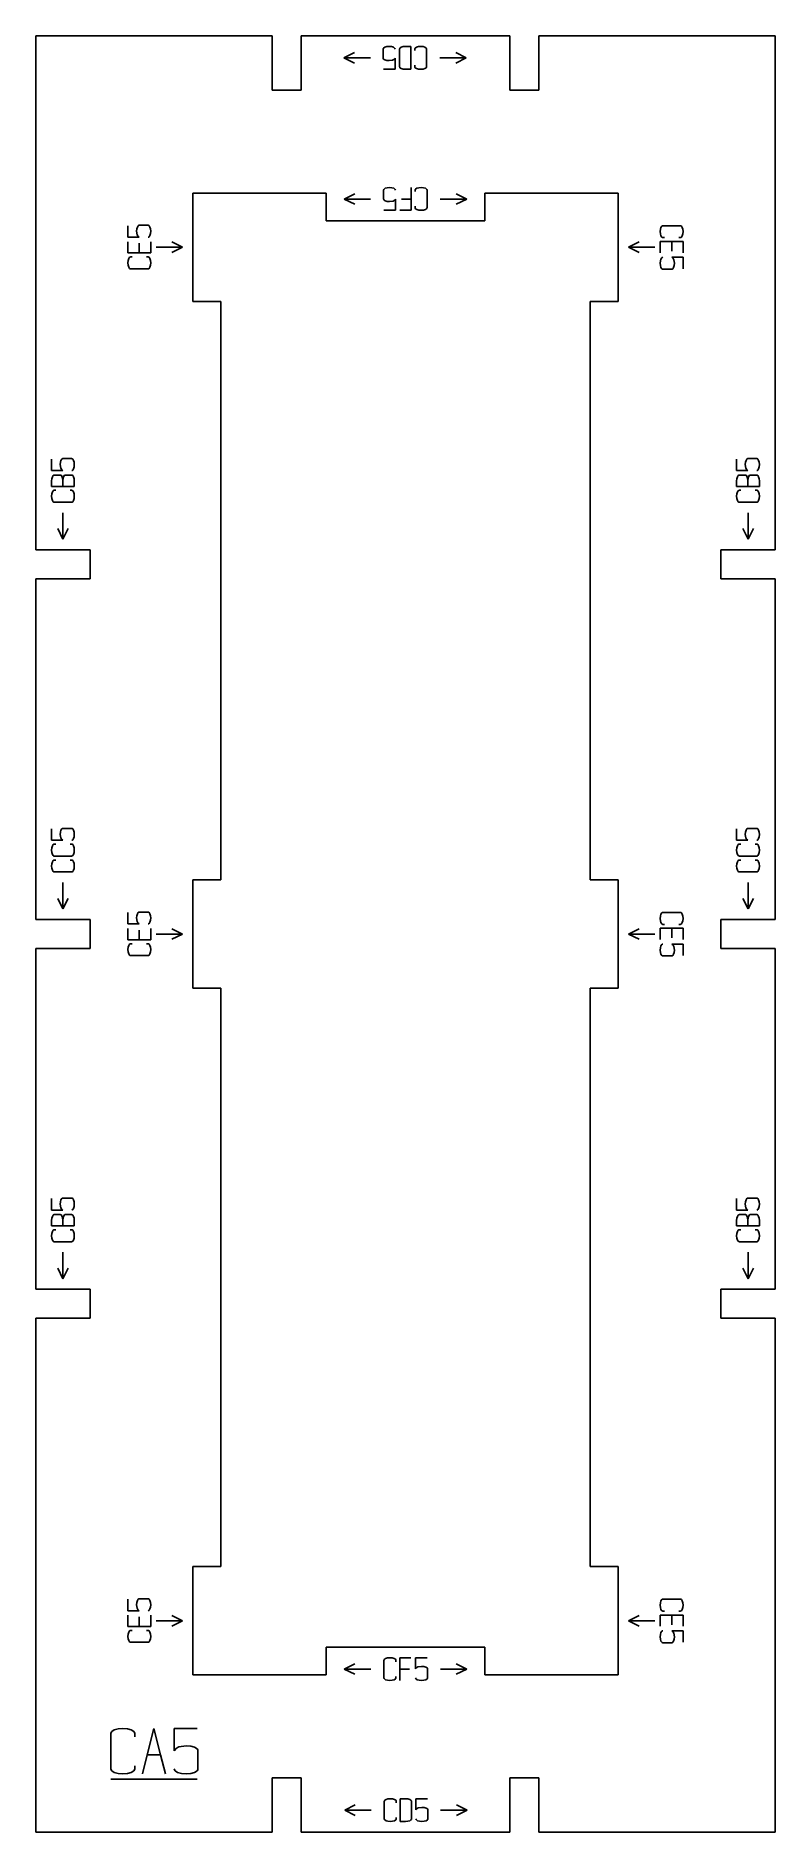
# Model space of a CAD drawing. Header units: millimetres. Extents: x -1249 to -1109, y -87 to 253.
import ezdxf

# ---------------------------------------------------------------- set-up
doc = ezdxf.new("R2010")
doc.units = ezdxf.units.MM
doc.layers.add('code', color=2, linetype='Continuous')
doc.layers.add('drawings', color=7, linetype='Continuous')

msp = doc.modelspace()

# ---------------------------------------------------------------- linework, layer by layer
at = {"layer": 'code'}
for p, q in [((-1188.32, 249.49), (-1190.32, 248.49)), ((-1185.32, 248.49), (-1190.32, 248.49)), ((-1188.32, 247.49), (-1190.32, 248.49)), ((-1182.88, 250.26), (-1182.9, 250.16)), ((-1182.9, 250.16), (-1182.88, 250.26)), ((-1182.9, 250.16), (-1182.9, 248.45)), ((-1182.9, 248.45), (-1182.9, 250.16)), ((-1182.9, 248.45), (-1182.88, 248.35)), ((-1182.88, 248.35), (-1182.9, 248.45)), ((-1182.81, 250.34), (-1182.88, 250.26)), ((-1182.88, 250.26), (-1182.81, 250.34)), ((-1182.88, 248.35), (-1182.81, 248.26)), ((-1182.81, 248.26), (-1182.88, 248.35)), ((-1182.57, 250.5), (-1182.81, 250.34)), ((-1182.81, 250.34), (-1182.57, 250.5)), ((-1182.81, 248.26), (-1182.57, 248.11)), ((-1182.57, 248.11), (-1182.81, 248.26)), ((-1182.57, 250.5), (-1182.21, 250.61)), ((-1182.21, 250.61), (-1181.77, 250.64)), ((-1181.77, 250.64), (-1181.33, 250.61)), ((-1181.33, 250.61), (-1180.97, 250.5)), ((-1180.97, 250.5), (-1180.73, 250.34)), ((-1180.73, 250.34), (-1180.97, 250.5)), ((-1180.87, 248.19), (-1180.65, 248.45)), ((-1180.65, 248.45), (-1180.87, 248.19)), ((-1180.73, 250.34), (-1180.67, 250.26)), ((-1180.67, 250.26), (-1180.73, 250.34)), ((-1180.67, 250.26), (-1180.65, 250.16)), ((-1180.65, 250.16), (-1180.67, 250.26)), ((-1180.65, 248.45), (-1180.65, 246.33)), ((-1180.65, 246.33), (-1180.65, 248.45)), ((-1179.79, 250.16), (-1179.77, 250.26)), ((-1179.79, 246.81), (-1179.79, 250.16)), ((-1179.77, 250.26), (-1179.71, 250.35)), ((-1179.71, 250.35), (-1179.47, 250.5)), ((-1179.47, 250.5), (-1179.11, 250.61)), ((-1179.11, 250.61), (-1178.67, 250.64)), ((-1178.67, 250.64), (-1177.65, 250.64)), ((-1177.65, 250.64), (-1177.65, 246.33)), ((-1176.91, 250.16), (-1176.89, 250.26)), ((-1176.89, 250.26), (-1176.91, 250.16)), ((-1176.91, 249.85), (-1176.91, 250.16)), ((-1176.91, 250.16), (-1176.91, 249.85)), ((-1176.89, 250.26), (-1176.83, 250.35)), ((-1176.83, 250.35), (-1176.89, 250.26)), ((-1176.83, 250.35), (-1176.58, 250.5)), ((-1176.58, 250.5), (-1176.83, 250.35)), ((-1176.58, 250.5), (-1176.23, 250.61)), ((-1176.23, 250.61), (-1176.58, 250.5)), ((-1176.23, 250.61), (-1175.78, 250.64)), ((-1175.78, 250.64), (-1176.23, 250.61)), ((-1175.78, 250.64), (-1175.34, 250.61)), ((-1175.34, 250.61), (-1175.78, 250.64)), ((-1175.34, 250.61), (-1174.98, 250.5)), ((-1174.98, 250.5), (-1175.34, 250.61)), ((-1174.98, 250.5), (-1174.74, 250.35)), ((-1174.74, 250.35), (-1174.98, 250.5)), ((-1174.74, 250.35), (-1174.68, 250.26)), ((-1174.68, 250.26), (-1174.74, 250.35)), ((-1174.68, 250.26), (-1174.66, 250.16)), ((-1174.66, 250.16), (-1174.68, 250.26)), ((-1174.66, 250.16), (-1174.66, 246.81)), ((-1174.66, 246.81), (-1174.66, 250.16)), ((-1172.16, 248.49), (-1167.16, 248.49)), ((-1169.16, 249.49), (-1167.16, 248.49)), ((-1169.16, 247.49), (-1167.16, 248.49)), ((-1180.65, 246.33), (-1182.82, 246.33)), ((-1182.82, 246.33), (-1180.65, 246.33)), ((-1182.57, 248.11), (-1182.21, 248)), ((-1182.21, 248), (-1182.57, 248.11)), ((-1182.21, 248), (-1181.77, 247.97)), ((-1181.77, 247.97), (-1182.21, 248)), ((-1181.77, 247.97), (-1181.1, 248.07)), ((-1181.1, 248.07), (-1181.77, 247.97)), ((-1181.1, 248.07), (-1180.87, 248.19)), ((-1180.87, 248.19), (-1181.1, 248.07)), ((-1179.77, 246.72), (-1179.79, 246.81)), ((-1179.71, 246.63), (-1179.77, 246.72)), ((-1179.47, 246.48), (-1179.71, 246.63)), ((-1179.1, 246.37), (-1179.47, 246.48)), ((-1178.67, 246.33), (-1179.1, 246.37)), ((-1177.65, 246.33), (-1178.67, 246.33)), ((-1176.91, 246.81), (-1176.91, 247.12)), ((-1176.91, 247.12), (-1176.91, 246.81)), ((-1176.89, 246.72), (-1176.91, 246.81)), ((-1176.91, 246.81), (-1176.89, 246.72)), ((-1176.83, 246.63), (-1176.89, 246.72)), ((-1176.89, 246.72), (-1176.83, 246.63)), ((-1176.58, 246.48), (-1176.83, 246.63)), ((-1176.83, 246.63), (-1176.58, 246.48)), ((-1176.22, 246.37), (-1176.58, 246.48)), ((-1176.58, 246.48), (-1176.22, 246.37)), ((-1175.78, 246.33), (-1176.22, 246.37)), ((-1176.22, 246.37), (-1175.78, 246.33)), ((-1175.34, 246.37), (-1175.78, 246.33)), ((-1175.78, 246.33), (-1175.34, 246.37)), ((-1174.98, 246.48), (-1175.34, 246.37)), ((-1175.34, 246.37), (-1174.98, 246.48)), ((-1174.74, 246.63), (-1174.98, 246.48)), ((-1174.98, 246.48), (-1174.74, 246.63)), ((-1174.68, 246.72), (-1174.74, 246.63)), ((-1174.74, 246.63), (-1174.68, 246.72)), ((-1174.66, 246.81), (-1174.68, 246.72)), ((-1174.68, 246.72), (-1174.66, 246.81)), ((-1188.27, 222.77), (-1190.27, 221.77)), ((-1185.27, 221.77), (-1190.27, 221.77)), ((-1188.27, 220.77), (-1190.27, 221.77)), ((-1182.82, 223.47), (-1182.8, 223.56)), ((-1182.82, 221.76), (-1182.82, 223.47)), ((-1182.8, 221.66), (-1182.82, 221.76)), ((-1182.8, 223.56), (-1182.74, 223.65)), ((-1182.74, 221.57), (-1182.8, 221.66)), ((-1182.74, 223.65), (-1182.5, 223.81)), ((-1182.5, 221.42), (-1182.74, 221.57)), ((-1182.5, 223.81), (-1182.14, 223.91)), ((-1182.14, 221.31), (-1182.5, 221.42)), ((-1182.14, 223.91), (-1181.7, 223.95)), ((-1181.7, 221.28), (-1182.14, 221.31)), ((-1181.7, 223.95), (-1181.26, 223.91)), ((-1181.7, 221.28), (-1181.03, 221.38)), ((-1181.26, 223.91), (-1180.9, 223.81)), ((-1181.03, 221.38), (-1180.79, 221.5)), ((-1180.9, 223.81), (-1180.66, 223.65)), ((-1180.58, 221.76), (-1180.79, 221.5)), ((-1180.66, 223.65), (-1180.6, 223.56)), ((-1180.58, 223.47), (-1180.6, 223.56)), ((-1180.58, 219.64), (-1180.58, 221.76)), ((-1179.41, 221.77), (-1177.58, 221.77)), ((-1177.58, 223.95), (-1177.58, 221.77)), ((-1177.58, 221.77), (-1177.58, 219.64)), ((-1176.84, 223.47), (-1176.82, 223.56)), ((-1176.84, 223.16), (-1176.84, 223.47)), ((-1176.82, 223.56), (-1176.75, 223.65)), ((-1176.75, 223.65), (-1176.51, 223.81)), ((-1176.51, 223.81), (-1176.16, 223.91)), ((-1176.16, 223.91), (-1175.71, 223.95)), ((-1175.71, 223.95), (-1175.27, 223.91)), ((-1175.27, 223.91), (-1174.91, 223.81)), ((-1174.91, 223.81), (-1174.67, 223.66)), ((-1174.67, 223.66), (-1174.61, 223.57)), ((-1174.61, 223.57), (-1174.59, 223.47)), ((-1174.59, 223.47), (-1174.59, 220.12)), ((-1172.08, 221.77), (-1167.08, 221.77)), ((-1169.08, 222.77), (-1167.08, 221.77)), ((-1169.08, 220.77), (-1167.08, 221.77)), ((-1182.75, 219.64), (-1180.58, 219.64)), ((-1179.71, 219.64), (-1177.58, 219.64)), ((-1176.84, 220.43), (-1176.84, 220.12)), ((-1176.82, 220.03), (-1176.84, 220.12)), ((-1176.75, 219.94), (-1176.82, 220.03)), ((-1176.51, 219.78), (-1176.75, 219.94)), ((-1176.15, 219.68), (-1176.51, 219.78)), ((-1175.71, 219.64), (-1176.15, 219.68)), ((-1175.27, 219.68), (-1175.71, 219.64)), ((-1174.91, 219.78), (-1175.27, 219.68)), ((-1174.67, 219.94), (-1174.91, 219.78)), ((-1174.61, 220.03), (-1174.67, 219.94)), ((-1174.59, 220.12), (-1174.61, 220.03)), ((-1231.23, 214.55), (-1231.23, 216.72)), ((-1231.23, 216.72), (-1231.23, 214.55)), ((-1229.11, 214.55), (-1231.23, 214.55)), ((-1231.23, 214.55), (-1229.11, 214.55)), ((-1229.56, 216.11), (-1229.59, 215.67)), ((-1229.59, 215.67), (-1229.56, 216.11)), ((-1229.59, 215.67), (-1229.49, 215)), ((-1229.49, 215), (-1229.59, 215.67)), ((-1229.45, 216.47), (-1229.56, 216.11)), ((-1229.56, 216.11), (-1229.45, 216.47)), ((-1229.49, 215), (-1229.36, 214.77)), ((-1229.36, 214.77), (-1229.49, 215)), ((-1229.29, 216.72), (-1229.45, 216.47)), ((-1229.45, 216.47), (-1229.29, 216.72)), ((-1229.36, 214.77), (-1229.11, 214.55)), ((-1229.11, 214.55), (-1229.36, 214.77)), ((-1229.21, 216.78), (-1229.29, 216.72)), ((-1229.29, 216.72), (-1229.21, 216.78)), ((-1229.11, 216.8), (-1229.21, 216.78)), ((-1229.21, 216.78), (-1229.11, 216.8)), ((-1227.4, 216.8), (-1229.11, 216.8)), ((-1229.11, 216.8), (-1227.4, 216.8)), ((-1227.3, 216.78), (-1227.4, 216.8)), ((-1227.4, 216.8), (-1227.3, 216.78)), ((-1227.3, 214.57), (-1227.4, 214.55)), ((-1227.4, 214.55), (-1227.3, 214.57)), ((-1227.21, 216.72), (-1227.3, 216.78)), ((-1227.3, 216.78), (-1227.21, 216.72)), ((-1227.21, 214.63), (-1227.3, 214.57)), ((-1227.3, 214.57), (-1227.21, 214.63)), ((-1227.06, 216.47), (-1227.21, 216.72)), ((-1227.21, 216.72), (-1227.06, 216.47)), ((-1227.06, 214.87), (-1227.21, 214.63)), ((-1227.21, 214.63), (-1227.06, 214.87)), ((-1227.06, 216.47), (-1226.95, 216.11)), ((-1226.95, 215.23), (-1227.06, 214.87)), ((-1226.95, 216.11), (-1226.92, 215.67)), ((-1226.92, 215.67), (-1226.95, 215.23)), ((-1130.42, 215.6), (-1130.38, 216.04)), ((-1130.38, 216.04), (-1130.42, 215.6)), ((-1130.38, 215.15), (-1130.42, 215.6)), ((-1130.42, 215.6), (-1130.38, 215.15)), ((-1130.38, 216.04), (-1130.28, 216.4)), ((-1130.28, 216.4), (-1130.38, 216.04)), ((-1130.28, 214.8), (-1130.38, 215.15)), ((-1130.38, 215.15), (-1130.28, 214.8)), ((-1130.28, 216.4), (-1130.13, 216.64)), ((-1130.13, 216.64), (-1130.28, 216.4)), ((-1130.12, 214.55), (-1130.28, 214.8)), ((-1130.28, 214.8), (-1130.12, 214.55)), ((-1130.13, 216.64), (-1130.04, 216.7)), ((-1130.04, 216.7), (-1130.13, 216.64)), ((-1130.03, 214.49), (-1130.12, 214.55)), ((-1130.12, 214.55), (-1130.03, 214.49)), ((-1130.04, 216.7), (-1129.94, 216.72)), ((-1129.94, 216.72), (-1130.04, 216.7)), ((-1129.94, 214.47), (-1130.03, 214.49)), ((-1130.03, 214.49), (-1129.94, 214.47)), ((-1129.94, 216.72), (-1126.59, 216.72)), ((-1126.59, 216.72), (-1129.94, 216.72)), ((-1129.63, 214.47), (-1129.94, 214.47)), ((-1129.94, 214.47), (-1129.63, 214.47)), ((-1126.59, 214.47), (-1126.9, 214.47)), ((-1126.9, 214.47), (-1126.59, 214.47)), ((-1126.59, 216.72), (-1126.5, 216.7)), ((-1126.5, 216.7), (-1126.59, 216.72)), ((-1126.5, 214.49), (-1126.59, 214.47)), ((-1126.59, 214.47), (-1126.5, 214.49)), ((-1126.5, 216.7), (-1126.41, 216.64)), ((-1126.41, 216.64), (-1126.5, 216.7)), ((-1126.41, 214.55), (-1126.5, 214.49)), ((-1126.5, 214.49), (-1126.41, 214.55)), ((-1126.41, 216.64), (-1126.25, 216.4)), ((-1126.25, 216.4), (-1126.41, 216.64)), ((-1126.25, 214.8), (-1126.41, 214.55)), ((-1126.41, 214.55), (-1126.25, 214.8)), ((-1126.25, 216.4), (-1126.15, 216.04)), ((-1126.15, 216.04), (-1126.25, 216.4)), ((-1126.15, 215.16), (-1126.25, 214.8)), ((-1126.25, 214.8), (-1126.15, 215.16)), ((-1126.15, 216.04), (-1126.11, 215.6)), ((-1126.11, 215.6), (-1126.15, 216.04)), ((-1126.11, 215.6), (-1126.15, 215.16)), ((-1126.15, 215.16), (-1126.11, 215.6)), ((-1231.23, 211.55), (-1231.23, 213.68)), ((-1231.23, 213.68), (-1231.23, 211.55)), ((-1226.92, 211.55), (-1231.23, 211.55)), ((-1231.23, 211.55), (-1229.13, 211.55)), ((-1230.84, 210.79), (-1230.75, 210.81)), ((-1230.75, 210.81), (-1230.84, 210.79)), ((-1230.75, 210.81), (-1230.44, 210.81)), ((-1230.44, 210.81), (-1230.75, 210.81)), ((-1229.13, 211.55), (-1229.13, 213.38)), ((-1229.13, 213.38), (-1229.13, 211.55)), ((-1229.13, 211.55), (-1226.92, 211.55)), ((-1227.7, 210.81), (-1227.4, 210.81)), ((-1227.4, 210.81), (-1227.7, 210.81)), ((-1227.4, 210.81), (-1227.3, 210.79)), ((-1227.3, 210.79), (-1227.4, 210.81)), ((-1226.92, 211.55), (-1226.92, 213.68)), ((-1226.92, 213.68), (-1226.92, 211.55)), ((-1225.92, 212.64), (-1220.92, 212.64)), ((-1222.92, 213.64), (-1220.92, 212.64)), ((-1222.92, 211.64), (-1220.92, 212.64)), ((-1134.42, 213.64), (-1136.42, 212.64)), ((-1131.42, 212.64), (-1136.42, 212.64)), ((-1134.42, 211.64), (-1136.42, 212.64)), ((-1130.42, 213.73), (-1126.11, 213.73)), ((-1128.2, 213.73), (-1130.42, 213.73)), ((-1130.42, 213.73), (-1130.42, 211.6)), ((-1130.42, 211.6), (-1130.42, 213.73)), ((-1126.11, 213.73), (-1128.2, 213.73)), ((-1128.2, 213.73), (-1128.2, 211.9)), ((-1128.2, 211.9), (-1128.2, 213.73)), ((-1126.11, 213.73), (-1126.11, 211.6)), ((-1126.11, 211.6), (-1126.11, 213.73)), ((-1231.23, 209.68), (-1231.19, 210.12)), ((-1231.19, 210.12), (-1231.23, 209.68)), ((-1231.19, 209.25), (-1231.23, 209.68)), ((-1231.23, 209.68), (-1231.19, 209.25)), ((-1231.19, 210.12), (-1231.08, 210.48)), ((-1231.08, 210.48), (-1231.19, 210.12)), ((-1231.08, 208.88), (-1231.19, 209.25)), ((-1231.19, 209.25), (-1231.08, 208.88)), ((-1231.08, 210.48), (-1230.93, 210.73)), ((-1230.93, 210.73), (-1231.08, 210.48)), ((-1230.93, 208.64), (-1231.08, 208.88)), ((-1231.08, 208.88), (-1230.93, 208.64)), ((-1230.93, 210.73), (-1230.84, 210.79)), ((-1230.84, 210.79), (-1230.93, 210.73)), ((-1230.84, 208.58), (-1230.93, 208.64)), ((-1230.93, 208.64), (-1230.84, 208.58)), ((-1230.75, 208.56), (-1230.84, 208.58)), ((-1230.84, 208.58), (-1230.75, 208.56)), ((-1227.4, 208.56), (-1230.75, 208.56)), ((-1230.75, 208.56), (-1227.4, 208.56)), ((-1227.3, 208.58), (-1227.4, 208.56)), ((-1227.4, 208.56), (-1227.3, 208.58)), ((-1227.3, 210.79), (-1227.21, 210.73)), ((-1227.21, 210.73), (-1227.3, 210.79)), ((-1227.21, 208.64), (-1227.3, 208.58)), ((-1227.3, 208.58), (-1227.21, 208.64)), ((-1227.21, 210.73), (-1227.06, 210.48)), ((-1227.06, 210.48), (-1227.21, 210.73)), ((-1227.06, 208.88), (-1227.21, 208.64)), ((-1227.21, 208.64), (-1227.06, 208.88)), ((-1227.06, 210.48), (-1226.95, 210.13)), ((-1226.95, 210.13), (-1227.06, 210.48)), ((-1226.95, 209.24), (-1227.06, 208.88)), ((-1227.06, 208.88), (-1226.95, 209.24)), ((-1226.95, 210.13), (-1226.92, 209.68)), ((-1226.92, 209.68), (-1226.95, 210.13)), ((-1226.92, 209.68), (-1226.95, 209.24)), ((-1226.95, 209.24), (-1226.92, 209.68)), ((-1130.42, 209.61), (-1130.38, 210.05)), ((-1130.38, 209.17), (-1130.42, 209.61)), ((-1130.38, 210.05), (-1130.28, 210.41)), ((-1130.28, 208.81), (-1130.38, 209.17)), ((-1130.28, 210.41), (-1130.12, 210.65)), ((-1130.12, 210.65), (-1130.28, 210.41)), ((-1130.28, 208.81), (-1130.12, 208.57)), ((-1130.12, 208.57), (-1130.28, 208.81)), ((-1130.12, 210.65), (-1130.03, 210.71)), ((-1130.03, 210.71), (-1130.12, 210.65)), ((-1130.12, 208.57), (-1130.03, 208.51)), ((-1130.03, 208.51), (-1130.12, 208.57)), ((-1130.03, 210.71), (-1129.94, 210.73)), ((-1129.94, 210.73), (-1130.03, 210.71)), ((-1130.03, 208.51), (-1129.94, 208.49)), ((-1129.94, 208.49), (-1130.03, 208.51)), ((-1129.94, 208.49), (-1128.23, 208.49)), ((-1128.23, 208.49), (-1129.94, 208.49)), ((-1127.97, 210.51), (-1128.23, 210.73)), ((-1128.23, 210.73), (-1126.11, 210.73)), ((-1126.11, 210.73), (-1128.23, 210.73)), ((-1128.23, 210.73), (-1127.97, 210.51)), ((-1128.23, 208.49), (-1128.13, 208.51)), ((-1128.13, 208.51), (-1128.23, 208.49)), ((-1128.13, 208.51), (-1128.04, 208.57)), ((-1128.04, 208.57), (-1128.13, 208.51)), ((-1128.04, 208.57), (-1127.89, 208.81)), ((-1127.89, 208.81), (-1128.04, 208.57)), ((-1127.85, 210.28), (-1127.97, 210.51)), ((-1127.97, 210.51), (-1127.85, 210.28)), ((-1127.89, 208.81), (-1127.78, 209.17)), ((-1127.78, 209.17), (-1127.89, 208.81)), ((-1127.75, 209.61), (-1127.85, 210.28)), ((-1127.85, 210.28), (-1127.75, 209.61)), ((-1127.78, 209.17), (-1127.75, 209.61)), ((-1127.75, 209.61), (-1127.78, 209.17)), ((-1126.11, 210.73), (-1126.11, 208.56)), ((-1126.11, 208.56), (-1126.11, 210.73)), ((-1245.7, 172.55), (-1245.7, 170.38)), ((-1245.7, 170.38), (-1243.58, 170.38)), ((-1244.06, 171.5), (-1244.03, 171.94)), ((-1243.96, 170.83), (-1244.06, 171.5)), ((-1244.03, 171.94), (-1243.92, 172.3)), ((-1243.84, 170.6), (-1243.96, 170.83)), ((-1243.92, 172.3), (-1243.77, 172.55)), ((-1243.58, 170.38), (-1243.84, 170.6)), ((-1243.77, 172.55), (-1243.68, 172.61)), ((-1243.68, 172.61), (-1243.58, 172.63)), ((-1243.58, 172.63), (-1241.87, 172.63)), ((-1241.87, 172.63), (-1241.77, 172.61)), ((-1241.87, 170.38), (-1241.77, 170.4)), ((-1241.77, 172.61), (-1241.69, 172.55)), ((-1241.69, 170.46), (-1241.77, 170.4)), ((-1241.69, 172.55), (-1241.53, 172.3)), ((-1241.53, 170.7), (-1241.69, 170.46)), ((-1241.53, 172.3), (-1241.42, 171.94)), ((-1241.42, 171.06), (-1241.53, 170.7)), ((-1241.42, 171.94), (-1241.39, 171.5)), ((-1241.39, 171.5), (-1241.42, 171.06)), ((-1115.95, 172.55), (-1115.95, 170.38)), ((-1115.95, 170.38), (-1113.83, 170.38)), ((-1114.31, 171.5), (-1114.28, 171.94)), ((-1114.21, 170.83), (-1114.31, 171.5)), ((-1114.28, 171.94), (-1114.17, 172.3)), ((-1114.09, 170.6), (-1114.21, 170.83)), ((-1114.17, 172.3), (-1114.02, 172.55)), ((-1113.83, 170.38), (-1114.09, 170.6)), ((-1114.02, 172.55), (-1113.93, 172.61)), ((-1113.93, 172.61), (-1113.83, 172.63)), ((-1113.83, 172.63), (-1112.12, 172.63)), ((-1112.12, 172.63), (-1112.02, 172.61)), ((-1112.12, 170.38), (-1112.02, 170.4)), ((-1112.02, 172.61), (-1111.94, 172.55)), ((-1111.94, 170.46), (-1112.02, 170.4)), ((-1111.94, 172.55), (-1111.78, 172.3)), ((-1111.78, 170.7), (-1111.94, 170.46)), ((-1111.78, 172.3), (-1111.67, 171.94)), ((-1111.67, 171.06), (-1111.78, 170.7)), ((-1111.67, 171.94), (-1111.64, 171.5)), ((-1111.64, 171.5), (-1111.67, 171.06)), ((-1245.7, 168.4), (-1245.66, 168.83)), ((-1245.7, 167.38), (-1245.7, 168.4)), ((-1245.7, 167.38), (-1243.59, 167.38)), ((-1245.66, 168.83), (-1245.55, 169.19)), ((-1245.4, 169.44), (-1245.55, 169.19)), ((-1245.4, 169.44), (-1245.31, 169.5)), ((-1245.4, 166.56), (-1245.31, 166.62)), ((-1245.22, 169.52), (-1245.31, 169.5)), ((-1245.22, 166.64), (-1245.31, 166.62)), ((-1244.05, 169.52), (-1245.22, 169.52)), ((-1244.91, 166.64), (-1245.22, 166.64)), ((-1244.05, 169.52), (-1243.89, 169.47)), ((-1243.89, 169.47), (-1243.76, 169.29)), ((-1243.65, 168.95), (-1243.76, 169.29)), ((-1243.65, 168.95), (-1243.59, 168.4)), ((-1243.52, 168.96), (-1243.59, 168.4)), ((-1243.59, 168.4), (-1243.59, 167.38)), ((-1243.59, 167.38), (-1241.39, 167.38)), ((-1243.41, 169.29), (-1243.52, 168.96)), ((-1243.28, 169.47), (-1243.41, 169.29)), ((-1243.13, 169.52), (-1243.28, 169.47)), ((-1241.87, 169.52), (-1243.13, 169.52)), ((-1242.18, 166.64), (-1241.87, 166.64)), ((-1241.77, 169.5), (-1241.87, 169.52)), ((-1241.87, 166.64), (-1241.77, 166.62)), ((-1241.77, 169.5), (-1241.68, 169.44)), ((-1241.68, 166.56), (-1241.77, 166.62)), ((-1241.53, 169.19), (-1241.68, 169.44)), ((-1241.53, 169.19), (-1241.42, 168.83)), ((-1241.39, 168.4), (-1241.42, 168.83)), ((-1241.39, 167.38), (-1241.39, 168.4)), ((-1115.95, 168.4), (-1115.91, 168.83)), ((-1115.95, 167.38), (-1115.95, 168.4)), ((-1115.95, 167.38), (-1113.84, 167.38)), ((-1115.91, 168.83), (-1115.8, 169.19)), ((-1115.65, 169.44), (-1115.8, 169.19)), ((-1115.65, 169.44), (-1115.56, 169.5)), ((-1115.65, 166.56), (-1115.56, 166.62)), ((-1115.47, 169.52), (-1115.56, 169.5)), ((-1115.47, 166.64), (-1115.56, 166.62)), ((-1114.3, 169.52), (-1115.47, 169.52)), ((-1115.16, 166.64), (-1115.47, 166.64)), ((-1114.3, 169.52), (-1114.14, 169.47)), ((-1114.14, 169.47), (-1114.01, 169.29)), ((-1113.9, 168.95), (-1114.01, 169.29)), ((-1113.9, 168.95), (-1113.84, 168.4)), ((-1113.77, 168.96), (-1113.84, 168.4)), ((-1113.84, 168.4), (-1113.84, 167.38)), ((-1113.84, 167.38), (-1111.64, 167.38)), ((-1113.66, 169.29), (-1113.77, 168.96)), ((-1113.53, 169.47), (-1113.66, 169.29)), ((-1113.38, 169.52), (-1113.53, 169.47)), ((-1112.12, 169.52), (-1113.38, 169.52)), ((-1112.43, 166.64), (-1112.12, 166.64)), ((-1112.02, 169.5), (-1112.12, 169.52)), ((-1112.12, 166.64), (-1112.02, 166.62)), ((-1112.02, 169.5), (-1111.93, 169.44)), ((-1111.93, 166.56), (-1112.02, 166.62)), ((-1111.78, 169.19), (-1111.93, 169.44)), ((-1111.78, 169.19), (-1111.67, 168.83)), ((-1111.64, 168.4), (-1111.67, 168.83)), ((-1111.64, 167.38), (-1111.64, 168.4)), ((-1245.66, 165.95), (-1245.7, 165.51)), ((-1245.7, 165.51), (-1245.66, 165.08)), ((-1245.55, 166.31), (-1245.66, 165.95)), ((-1245.66, 165.08), (-1245.55, 164.71)), ((-1245.4, 166.56), (-1245.55, 166.31)), ((-1245.4, 164.47), (-1245.55, 164.71)), ((-1245.31, 164.41), (-1245.4, 164.47)), ((-1245.22, 164.39), (-1245.31, 164.41)), ((-1241.87, 164.39), (-1245.22, 164.39)), ((-1241.77, 164.41), (-1241.87, 164.39)), ((-1241.68, 164.47), (-1241.77, 164.41)), ((-1241.53, 166.31), (-1241.68, 166.56)), ((-1241.53, 164.71), (-1241.68, 164.47)), ((-1241.53, 166.31), (-1241.42, 165.96)), ((-1241.53, 164.71), (-1241.42, 165.07)), ((-1241.42, 165.96), (-1241.39, 165.51)), ((-1241.42, 165.07), (-1241.39, 165.51)), ((-1115.91, 165.95), (-1115.95, 165.51)), ((-1115.95, 165.51), (-1115.91, 165.08)), ((-1115.8, 166.31), (-1115.91, 165.95)), ((-1115.91, 165.08), (-1115.8, 164.71)), ((-1115.65, 166.56), (-1115.8, 166.31)), ((-1115.65, 164.47), (-1115.8, 164.71)), ((-1115.56, 164.41), (-1115.65, 164.47)), ((-1115.47, 164.39), (-1115.56, 164.41)), ((-1112.12, 164.39), (-1115.47, 164.39)), ((-1112.02, 164.41), (-1112.12, 164.39)), ((-1111.93, 164.47), (-1112.02, 164.41)), ((-1111.78, 166.31), (-1111.93, 166.56)), ((-1111.78, 164.71), (-1111.93, 164.47)), ((-1111.78, 166.31), (-1111.67, 165.96)), ((-1111.78, 164.71), (-1111.67, 165.07)), ((-1111.67, 165.96), (-1111.64, 165.51)), ((-1111.67, 165.07), (-1111.64, 165.51)), ((-1243.54, 162.39), (-1243.54, 157.39)), ((-1113.79, 162.39), (-1113.79, 157.39)), ((-1244.54, 159.39), (-1243.54, 157.39)), ((-1242.54, 159.39), (-1243.54, 157.39)), ((-1114.79, 159.39), (-1113.79, 157.39)), ((-1112.79, 159.39), (-1113.79, 157.39)), ((-1245.7, 102.55), (-1245.7, 100.38)), ((-1244.03, 101.94), (-1243.92, 102.3)), ((-1243.92, 102.3), (-1243.77, 102.55)), ((-1243.77, 102.55), (-1243.68, 102.61)), ((-1243.68, 102.61), (-1243.58, 102.63)), ((-1243.58, 102.63), (-1241.87, 102.63)), ((-1241.87, 102.63), (-1241.77, 102.61)), ((-1241.77, 102.61), (-1241.69, 102.55)), ((-1241.69, 102.55), (-1241.53, 102.3)), ((-1241.53, 102.3), (-1241.42, 101.94)), ((-1115.95, 102.55), (-1115.95, 100.38)), ((-1114.28, 101.94), (-1114.17, 102.3)), ((-1114.17, 102.3), (-1114.02, 102.55)), ((-1114.02, 102.55), (-1113.93, 102.61)), ((-1113.93, 102.61), (-1113.83, 102.63)), ((-1113.83, 102.63), (-1112.12, 102.63)), ((-1112.12, 102.63), (-1112.02, 102.61)), ((-1112.02, 102.61), (-1111.94, 102.55)), ((-1111.94, 102.55), (-1111.78, 102.3)), ((-1111.78, 102.3), (-1111.67, 101.94)), ((-1245.7, 100.38), (-1243.58, 100.38)), ((-1245.66, 98.95), (-1245.7, 98.51)), ((-1245.55, 99.31), (-1245.66, 98.95)), ((-1245.4, 99.56), (-1245.55, 99.31)), ((-1245.4, 99.56), (-1245.31, 99.62)), ((-1245.22, 99.64), (-1245.31, 99.62)), ((-1244.91, 99.64), (-1245.22, 99.64)), ((-1244.06, 101.5), (-1244.03, 101.94)), ((-1243.96, 100.83), (-1244.06, 101.5)), ((-1243.84, 100.6), (-1243.96, 100.83)), ((-1243.58, 100.38), (-1243.84, 100.6)), ((-1242.18, 99.64), (-1241.87, 99.64)), ((-1241.87, 100.38), (-1241.77, 100.4)), ((-1241.87, 99.64), (-1241.77, 99.62)), ((-1241.69, 100.46), (-1241.77, 100.4)), ((-1241.68, 99.56), (-1241.77, 99.62)), ((-1241.53, 100.7), (-1241.69, 100.46)), ((-1241.53, 99.31), (-1241.68, 99.56)), ((-1241.42, 101.06), (-1241.53, 100.7)), ((-1241.53, 99.31), (-1241.42, 98.96)), ((-1241.42, 101.94), (-1241.39, 101.5)), ((-1241.39, 101.5), (-1241.42, 101.06)), ((-1241.42, 98.96), (-1241.39, 98.51)), ((-1115.95, 100.38), (-1113.83, 100.38)), ((-1115.91, 98.95), (-1115.95, 98.51)), ((-1115.8, 99.31), (-1115.91, 98.95)), ((-1115.65, 99.56), (-1115.8, 99.31)), ((-1115.65, 99.56), (-1115.56, 99.62)), ((-1115.47, 99.64), (-1115.56, 99.62)), ((-1115.16, 99.64), (-1115.47, 99.64)), ((-1114.31, 101.5), (-1114.28, 101.94)), ((-1114.21, 100.83), (-1114.31, 101.5)), ((-1114.09, 100.6), (-1114.21, 100.83)), ((-1113.83, 100.38), (-1114.09, 100.6)), ((-1112.43, 99.64), (-1112.12, 99.64)), ((-1112.12, 100.38), (-1112.02, 100.4)), ((-1112.12, 99.64), (-1112.02, 99.62)), ((-1111.94, 100.46), (-1112.02, 100.4)), ((-1111.93, 99.56), (-1112.02, 99.62)), ((-1111.78, 100.7), (-1111.94, 100.46)), ((-1111.78, 99.31), (-1111.93, 99.56)), ((-1111.67, 101.06), (-1111.78, 100.7)), ((-1111.78, 99.31), (-1111.67, 98.96)), ((-1111.67, 101.94), (-1111.64, 101.5)), ((-1111.64, 101.5), (-1111.67, 101.06)), ((-1111.67, 98.96), (-1111.64, 98.51)), ((-1245.7, 98.51), (-1245.66, 98.08)), ((-1245.66, 95.95), (-1245.7, 95.51)), ((-1245.7, 95.51), (-1245.66, 95.08)), ((-1245.66, 98.08), (-1245.55, 97.71)), ((-1245.55, 96.31), (-1245.66, 95.95)), ((-1245.4, 97.47), (-1245.55, 97.71)), ((-1245.4, 96.56), (-1245.55, 96.31)), ((-1245.31, 97.41), (-1245.4, 97.47)), ((-1245.4, 96.56), (-1245.31, 96.62)), ((-1245.22, 97.39), (-1245.31, 97.41)), ((-1245.22, 96.64), (-1245.31, 96.62)), ((-1241.87, 97.39), (-1245.22, 97.39)), ((-1244.91, 96.64), (-1245.22, 96.64)), ((-1242.18, 96.64), (-1241.87, 96.64)), ((-1241.77, 97.41), (-1241.87, 97.39)), ((-1241.87, 96.64), (-1241.77, 96.62)), ((-1241.68, 97.47), (-1241.77, 97.41)), ((-1241.68, 96.56), (-1241.77, 96.62)), ((-1241.53, 97.71), (-1241.68, 97.47)), ((-1241.53, 96.31), (-1241.68, 96.56)), ((-1241.53, 97.71), (-1241.42, 98.07)), ((-1241.53, 96.31), (-1241.42, 95.96)), ((-1241.42, 98.07), (-1241.39, 98.51)), ((-1241.42, 95.96), (-1241.39, 95.51)), ((-1241.42, 95.07), (-1241.39, 95.51)), ((-1115.95, 98.51), (-1115.91, 98.08)), ((-1115.91, 95.95), (-1115.95, 95.51)), ((-1115.95, 95.51), (-1115.91, 95.08)), ((-1115.91, 98.08), (-1115.8, 97.71)), ((-1115.8, 96.31), (-1115.91, 95.95)), ((-1115.65, 97.47), (-1115.8, 97.71)), ((-1115.65, 96.56), (-1115.8, 96.31)), ((-1115.56, 97.41), (-1115.65, 97.47)), ((-1115.65, 96.56), (-1115.56, 96.62)), ((-1115.47, 97.39), (-1115.56, 97.41)), ((-1115.47, 96.64), (-1115.56, 96.62)), ((-1112.12, 97.39), (-1115.47, 97.39)), ((-1115.16, 96.64), (-1115.47, 96.64)), ((-1112.43, 96.64), (-1112.12, 96.64)), ((-1112.02, 97.41), (-1112.12, 97.39)), ((-1112.12, 96.64), (-1112.02, 96.62)), ((-1111.93, 97.47), (-1112.02, 97.41)), ((-1111.93, 96.56), (-1112.02, 96.62)), ((-1111.78, 97.71), (-1111.93, 97.47)), ((-1111.78, 96.31), (-1111.93, 96.56)), ((-1111.78, 97.71), (-1111.67, 98.07)), ((-1111.78, 96.31), (-1111.67, 95.96)), ((-1111.67, 98.07), (-1111.64, 98.51)), ((-1111.67, 95.96), (-1111.64, 95.51)), ((-1111.67, 95.07), (-1111.64, 95.51)), ((-1245.66, 95.08), (-1245.55, 94.71)), ((-1245.4, 94.47), (-1245.55, 94.71)), ((-1245.31, 94.41), (-1245.4, 94.47)), ((-1245.22, 94.39), (-1245.31, 94.41)), ((-1241.87, 94.39), (-1245.22, 94.39)), ((-1243.54, 92.39), (-1243.54, 87.39)), ((-1241.77, 94.41), (-1241.87, 94.39)), ((-1241.68, 94.47), (-1241.77, 94.41)), ((-1241.53, 94.71), (-1241.68, 94.47)), ((-1241.53, 94.71), (-1241.42, 95.07)), ((-1115.91, 95.08), (-1115.8, 94.71)), ((-1115.65, 94.47), (-1115.8, 94.71)), ((-1115.56, 94.41), (-1115.65, 94.47)), ((-1115.47, 94.39), (-1115.56, 94.41)), ((-1112.12, 94.39), (-1115.47, 94.39)), ((-1113.79, 92.39), (-1113.79, 87.39)), ((-1112.02, 94.41), (-1112.12, 94.39)), ((-1111.93, 94.47), (-1112.02, 94.41)), ((-1111.78, 94.71), (-1111.93, 94.47)), ((-1111.78, 94.71), (-1111.67, 95.07)), ((-1244.54, 89.39), (-1243.54, 87.39)), ((-1242.54, 89.39), (-1243.54, 87.39)), ((-1114.79, 89.39), (-1113.79, 87.39)), ((-1112.79, 89.39), (-1113.79, 87.39)), ((-1231.23, 84.55), (-1231.23, 86.72)), ((-1231.23, 86.72), (-1231.23, 84.55)), ((-1229.56, 86.11), (-1229.59, 85.67)), ((-1229.59, 85.67), (-1229.56, 86.11)), ((-1229.59, 85.67), (-1229.49, 85)), ((-1229.49, 85), (-1229.59, 85.67)), ((-1229.45, 86.47), (-1229.56, 86.11)), ((-1229.56, 86.11), (-1229.45, 86.47)), ((-1229.29, 86.72), (-1229.45, 86.47)), ((-1229.45, 86.47), (-1229.29, 86.72)), ((-1229.21, 86.78), (-1229.29, 86.72)), ((-1229.29, 86.72), (-1229.21, 86.78)), ((-1229.11, 86.8), (-1229.21, 86.78)), ((-1229.21, 86.78), (-1229.11, 86.8)), ((-1227.4, 86.8), (-1229.11, 86.8)), ((-1229.11, 86.8), (-1227.4, 86.8)), ((-1227.3, 86.78), (-1227.4, 86.8)), ((-1227.4, 86.8), (-1227.3, 86.78)), ((-1227.21, 86.72), (-1227.3, 86.78)), ((-1227.3, 86.78), (-1227.21, 86.72)), ((-1227.06, 86.47), (-1227.21, 86.72)), ((-1227.21, 86.72), (-1227.06, 86.47)), ((-1227.06, 86.47), (-1226.95, 86.11)), ((-1226.95, 85.23), (-1227.06, 84.87)), ((-1226.95, 86.11), (-1226.92, 85.67)), ((-1226.92, 85.67), (-1226.95, 85.23)), ((-1130.42, 85.6), (-1130.38, 86.04)), ((-1130.38, 86.04), (-1130.42, 85.6)), ((-1130.38, 85.15), (-1130.42, 85.6)), ((-1130.42, 85.6), (-1130.38, 85.15)), ((-1130.38, 86.04), (-1130.28, 86.4)), ((-1130.28, 86.4), (-1130.38, 86.04)), ((-1130.28, 84.8), (-1130.38, 85.15)), ((-1130.38, 85.15), (-1130.28, 84.8)), ((-1130.28, 86.4), (-1130.13, 86.64)), ((-1130.13, 86.64), (-1130.28, 86.4)), ((-1130.13, 86.64), (-1130.04, 86.7)), ((-1130.04, 86.7), (-1130.13, 86.64)), ((-1130.04, 86.7), (-1129.94, 86.72)), ((-1129.94, 86.72), (-1130.04, 86.7)), ((-1129.94, 86.72), (-1126.59, 86.72)), ((-1126.59, 86.72), (-1129.94, 86.72)), ((-1126.59, 86.72), (-1126.5, 86.7)), ((-1126.5, 86.7), (-1126.59, 86.72)), ((-1126.5, 86.7), (-1126.41, 86.64)), ((-1126.41, 86.64), (-1126.5, 86.7)), ((-1126.41, 86.64), (-1126.25, 86.4)), ((-1126.25, 86.4), (-1126.41, 86.64)), ((-1126.25, 86.4), (-1126.15, 86.04)), ((-1126.15, 86.04), (-1126.25, 86.4)), ((-1126.15, 85.16), (-1126.25, 84.8)), ((-1126.25, 84.8), (-1126.15, 85.16)), ((-1126.15, 86.04), (-1126.11, 85.6)), ((-1126.11, 85.6), (-1126.15, 86.04)), ((-1126.11, 85.6), (-1126.15, 85.16)), ((-1126.15, 85.16), (-1126.11, 85.6)), ((-1229.11, 84.55), (-1231.23, 84.55)), ((-1231.23, 84.55), (-1229.11, 84.55)), ((-1231.23, 81.55), (-1231.23, 83.68)), ((-1231.23, 83.68), (-1231.23, 81.55)), ((-1229.49, 85), (-1229.36, 84.77)), ((-1229.36, 84.77), (-1229.49, 85)), ((-1229.36, 84.77), (-1229.11, 84.55)), ((-1229.11, 84.55), (-1229.36, 84.77)), ((-1229.13, 81.55), (-1229.13, 83.38)), ((-1229.13, 83.38), (-1229.13, 81.55)), ((-1227.3, 84.57), (-1227.4, 84.55)), ((-1227.4, 84.55), (-1227.3, 84.57)), ((-1227.21, 84.63), (-1227.3, 84.57)), ((-1227.3, 84.57), (-1227.21, 84.63)), ((-1227.06, 84.87), (-1227.21, 84.63)), ((-1227.21, 84.63), (-1227.06, 84.87)), ((-1226.92, 81.55), (-1226.92, 83.68)), ((-1226.92, 83.68), (-1226.92, 81.55)), ((-1225.92, 82.64), (-1220.92, 82.64)), ((-1222.92, 83.64), (-1220.92, 82.64)), ((-1222.92, 81.64), (-1220.92, 82.64)), ((-1134.42, 83.64), (-1136.42, 82.64)), ((-1131.42, 82.64), (-1136.42, 82.64)), ((-1134.42, 81.64), (-1136.42, 82.64)), ((-1130.42, 83.73), (-1126.11, 83.73)), ((-1128.2, 83.73), (-1130.42, 83.73)), ((-1130.42, 83.73), (-1130.42, 81.6)), ((-1130.42, 81.6), (-1130.42, 83.73)), ((-1130.12, 84.55), (-1130.28, 84.8)), ((-1130.28, 84.8), (-1130.12, 84.55)), ((-1130.03, 84.49), (-1130.12, 84.55)), ((-1130.12, 84.55), (-1130.03, 84.49)), ((-1129.94, 84.47), (-1130.03, 84.49)), ((-1130.03, 84.49), (-1129.94, 84.47)), ((-1129.63, 84.47), (-1129.94, 84.47)), ((-1129.94, 84.47), (-1129.63, 84.47)), ((-1126.11, 83.73), (-1128.2, 83.73)), ((-1128.2, 83.73), (-1128.2, 81.9)), ((-1128.2, 81.9), (-1128.2, 83.73)), ((-1126.59, 84.47), (-1126.9, 84.47)), ((-1126.9, 84.47), (-1126.59, 84.47)), ((-1126.5, 84.49), (-1126.59, 84.47)), ((-1126.59, 84.47), (-1126.5, 84.49)), ((-1126.41, 84.55), (-1126.5, 84.49)), ((-1126.5, 84.49), (-1126.41, 84.55)), ((-1126.25, 84.8), (-1126.41, 84.55)), ((-1126.41, 84.55), (-1126.25, 84.8)), ((-1126.11, 83.73), (-1126.11, 81.6)), ((-1126.11, 81.6), (-1126.11, 83.73)), ((-1226.92, 81.55), (-1231.23, 81.55)), ((-1231.23, 81.55), (-1229.13, 81.55)), ((-1231.23, 79.68), (-1231.19, 80.12)), ((-1231.19, 80.12), (-1231.23, 79.68)), ((-1231.19, 79.25), (-1231.23, 79.68)), ((-1231.23, 79.68), (-1231.19, 79.25)), ((-1231.19, 80.12), (-1231.08, 80.48)), ((-1231.08, 80.48), (-1231.19, 80.12)), ((-1231.08, 78.88), (-1231.19, 79.25)), ((-1231.19, 79.25), (-1231.08, 78.88)), ((-1231.08, 80.48), (-1230.93, 80.73)), ((-1230.93, 80.73), (-1231.08, 80.48)), ((-1230.93, 78.64), (-1231.08, 78.88)), ((-1231.08, 78.88), (-1230.93, 78.64)), ((-1230.93, 80.73), (-1230.84, 80.79)), ((-1230.84, 80.79), (-1230.93, 80.73)), ((-1230.84, 78.58), (-1230.93, 78.64)), ((-1230.93, 78.64), (-1230.84, 78.58)), ((-1230.84, 80.79), (-1230.75, 80.81)), ((-1230.75, 80.81), (-1230.84, 80.79)), ((-1230.75, 78.56), (-1230.84, 78.58)), ((-1230.84, 78.58), (-1230.75, 78.56)), ((-1230.75, 80.81), (-1230.44, 80.81)), ((-1230.44, 80.81), (-1230.75, 80.81)), ((-1227.4, 78.56), (-1230.75, 78.56)), ((-1230.75, 78.56), (-1227.4, 78.56)), ((-1229.13, 81.55), (-1226.92, 81.55)), ((-1227.7, 80.81), (-1227.4, 80.81)), ((-1227.4, 80.81), (-1227.7, 80.81)), ((-1227.4, 80.81), (-1227.3, 80.79)), ((-1227.3, 80.79), (-1227.4, 80.81)), ((-1227.3, 78.58), (-1227.4, 78.56)), ((-1227.4, 78.56), (-1227.3, 78.58)), ((-1227.3, 80.79), (-1227.21, 80.73)), ((-1227.21, 80.73), (-1227.3, 80.79)), ((-1227.21, 78.64), (-1227.3, 78.58)), ((-1227.3, 78.58), (-1227.21, 78.64)), ((-1227.21, 80.73), (-1227.06, 80.48)), ((-1227.06, 80.48), (-1227.21, 80.73)), ((-1227.06, 78.88), (-1227.21, 78.64)), ((-1227.21, 78.64), (-1227.06, 78.88)), ((-1227.06, 80.48), (-1226.95, 80.13)), ((-1226.95, 80.13), (-1227.06, 80.48)), ((-1226.95, 79.24), (-1227.06, 78.88)), ((-1227.06, 78.88), (-1226.95, 79.24)), ((-1226.95, 80.13), (-1226.92, 79.68)), ((-1226.92, 79.68), (-1226.95, 80.13)), ((-1226.92, 79.68), (-1226.95, 79.24)), ((-1226.95, 79.24), (-1226.92, 79.68)), ((-1130.42, 79.61), (-1130.38, 80.05)), ((-1130.38, 79.17), (-1130.42, 79.61)), ((-1130.38, 80.05), (-1130.28, 80.41)), ((-1130.28, 78.81), (-1130.38, 79.17)), ((-1130.28, 80.41), (-1130.12, 80.65)), ((-1130.12, 80.65), (-1130.28, 80.41)), ((-1130.28, 78.81), (-1130.12, 78.57)), ((-1130.12, 78.57), (-1130.28, 78.81)), ((-1130.12, 80.65), (-1130.03, 80.71)), ((-1130.03, 80.71), (-1130.12, 80.65)), ((-1130.12, 78.57), (-1130.03, 78.51)), ((-1130.03, 78.51), (-1130.12, 78.57)), ((-1130.03, 80.71), (-1129.94, 80.73)), ((-1129.94, 80.73), (-1130.03, 80.71)), ((-1130.03, 78.51), (-1129.94, 78.49)), ((-1129.94, 78.49), (-1130.03, 78.51)), ((-1129.94, 78.49), (-1128.23, 78.49)), ((-1128.23, 78.49), (-1129.94, 78.49)), ((-1127.97, 80.51), (-1128.23, 80.73)), ((-1128.23, 80.73), (-1126.11, 80.73)), ((-1126.11, 80.73), (-1128.23, 80.73)), ((-1128.23, 80.73), (-1127.97, 80.51)), ((-1128.23, 78.49), (-1128.13, 78.51)), ((-1128.13, 78.51), (-1128.23, 78.49)), ((-1128.13, 78.51), (-1128.04, 78.57)), ((-1128.04, 78.57), (-1128.13, 78.51)), ((-1128.04, 78.57), (-1127.89, 78.81)), ((-1127.89, 78.81), (-1128.04, 78.57)), ((-1127.85, 80.28), (-1127.97, 80.51)), ((-1127.97, 80.51), (-1127.85, 80.28)), ((-1127.89, 78.81), (-1127.78, 79.17)), ((-1127.78, 79.17), (-1127.89, 78.81)), ((-1127.75, 79.61), (-1127.85, 80.28)), ((-1127.85, 80.28), (-1127.75, 79.61)), ((-1127.78, 79.17), (-1127.75, 79.61)), ((-1127.75, 79.61), (-1127.78, 79.17)), ((-1126.11, 80.73), (-1126.11, 78.56)), ((-1126.11, 78.56), (-1126.11, 80.73)), ((-1245.7, 32.55), (-1245.7, 30.38)), ((-1244.06, 31.5), (-1244.03, 31.94)), ((-1243.96, 30.83), (-1244.06, 31.5)), ((-1244.03, 31.94), (-1243.92, 32.3)), ((-1243.84, 30.6), (-1243.96, 30.83)), ((-1243.92, 32.3), (-1243.77, 32.55)), ((-1243.77, 32.55), (-1243.68, 32.61)), ((-1243.68, 32.61), (-1243.58, 32.63)), ((-1243.58, 32.63), (-1241.87, 32.63)), ((-1241.87, 32.63), (-1241.77, 32.61)), ((-1241.77, 32.61), (-1241.69, 32.55)), ((-1241.69, 32.55), (-1241.53, 32.3)), ((-1241.53, 30.7), (-1241.69, 30.46)), ((-1241.53, 32.3), (-1241.42, 31.94)), ((-1241.42, 31.06), (-1241.53, 30.7)), ((-1241.42, 31.94), (-1241.39, 31.5)), ((-1241.39, 31.5), (-1241.42, 31.06)), ((-1115.95, 32.55), (-1115.95, 30.38)), ((-1114.31, 31.5), (-1114.28, 31.94)), ((-1114.21, 30.83), (-1114.31, 31.5)), ((-1114.28, 31.94), (-1114.17, 32.3)), ((-1114.09, 30.6), (-1114.21, 30.83)), ((-1114.17, 32.3), (-1114.02, 32.55)), ((-1114.02, 32.55), (-1113.93, 32.61)), ((-1113.93, 32.61), (-1113.83, 32.63)), ((-1113.83, 32.63), (-1112.12, 32.63)), ((-1112.12, 32.63), (-1112.02, 32.61)), ((-1112.02, 32.61), (-1111.94, 32.55)), ((-1111.94, 32.55), (-1111.78, 32.3)), ((-1111.78, 30.7), (-1111.94, 30.46)), ((-1111.78, 32.3), (-1111.67, 31.94)), ((-1111.67, 31.06), (-1111.78, 30.7)), ((-1111.67, 31.94), (-1111.64, 31.5)), ((-1111.64, 31.5), (-1111.67, 31.06)), ((-1245.7, 30.38), (-1243.58, 30.38)), ((-1245.7, 28.4), (-1245.66, 28.83)), ((-1245.7, 27.38), (-1245.7, 28.4)), ((-1245.7, 27.38), (-1243.59, 27.38)), ((-1245.66, 28.83), (-1245.55, 29.19)), ((-1245.4, 29.44), (-1245.55, 29.19)), ((-1245.4, 29.44), (-1245.31, 29.5)), ((-1245.22, 29.52), (-1245.31, 29.5)), ((-1244.05, 29.52), (-1245.22, 29.52)), ((-1244.05, 29.52), (-1243.89, 29.47)), ((-1243.89, 29.47), (-1243.76, 29.29)), ((-1243.58, 30.38), (-1243.84, 30.6)), ((-1243.65, 28.95), (-1243.76, 29.29)), ((-1243.65, 28.95), (-1243.59, 28.4)), ((-1243.52, 28.96), (-1243.59, 28.4)), ((-1243.59, 28.4), (-1243.59, 27.38)), ((-1243.59, 27.38), (-1241.39, 27.38)), ((-1243.41, 29.29), (-1243.52, 28.96)), ((-1243.28, 29.47), (-1243.41, 29.29)), ((-1243.13, 29.52), (-1243.28, 29.47)), ((-1241.87, 29.52), (-1243.13, 29.52)), ((-1241.87, 30.38), (-1241.77, 30.4)), ((-1241.77, 29.5), (-1241.87, 29.52)), ((-1241.69, 30.46), (-1241.77, 30.4)), ((-1241.77, 29.5), (-1241.68, 29.44)), ((-1241.53, 29.19), (-1241.68, 29.44)), ((-1241.53, 29.19), (-1241.42, 28.83)), ((-1241.39, 28.4), (-1241.42, 28.83)), ((-1241.39, 27.38), (-1241.39, 28.4)), ((-1115.95, 30.38), (-1113.83, 30.38)), ((-1115.95, 28.4), (-1115.91, 28.83)), ((-1115.95, 27.38), (-1115.95, 28.4)), ((-1115.95, 27.38), (-1113.84, 27.38)), ((-1115.91, 28.83), (-1115.8, 29.19)), ((-1115.65, 29.44), (-1115.8, 29.19)), ((-1115.65, 29.44), (-1115.56, 29.5)), ((-1115.47, 29.52), (-1115.56, 29.5)), ((-1114.3, 29.52), (-1115.47, 29.52)), ((-1114.3, 29.52), (-1114.14, 29.47)), ((-1114.14, 29.47), (-1114.01, 29.29)), ((-1113.83, 30.38), (-1114.09, 30.6)), ((-1113.9, 28.95), (-1114.01, 29.29)), ((-1113.9, 28.95), (-1113.84, 28.4)), ((-1113.77, 28.96), (-1113.84, 28.4)), ((-1113.84, 28.4), (-1113.84, 27.38)), ((-1113.84, 27.38), (-1111.64, 27.38)), ((-1113.66, 29.29), (-1113.77, 28.96)), ((-1113.53, 29.47), (-1113.66, 29.29)), ((-1113.38, 29.52), (-1113.53, 29.47)), ((-1112.12, 29.52), (-1113.38, 29.52)), ((-1112.12, 30.38), (-1112.02, 30.4)), ((-1112.02, 29.5), (-1112.12, 29.52)), ((-1111.94, 30.46), (-1112.02, 30.4)), ((-1112.02, 29.5), (-1111.93, 29.44)), ((-1111.78, 29.19), (-1111.93, 29.44)), ((-1111.78, 29.19), (-1111.67, 28.83)), ((-1111.64, 28.4), (-1111.67, 28.83)), ((-1111.64, 27.38), (-1111.64, 28.4)), ((-1245.66, 25.95), (-1245.7, 25.51)), ((-1245.7, 25.51), (-1245.66, 25.08)), ((-1245.55, 26.31), (-1245.66, 25.95)), ((-1245.66, 25.08), (-1245.55, 24.71)), ((-1245.4, 26.56), (-1245.55, 26.31)), ((-1245.4, 24.47), (-1245.55, 24.71)), ((-1245.4, 26.56), (-1245.31, 26.62)), ((-1245.31, 24.41), (-1245.4, 24.47)), ((-1245.22, 26.64), (-1245.31, 26.62)), ((-1245.22, 24.39), (-1245.31, 24.41)), ((-1244.91, 26.64), (-1245.22, 26.64)), ((-1241.87, 24.39), (-1245.22, 24.39)), ((-1242.18, 26.64), (-1241.87, 26.64)), ((-1241.87, 26.64), (-1241.77, 26.62)), ((-1241.77, 24.41), (-1241.87, 24.39)), ((-1241.68, 26.56), (-1241.77, 26.62)), ((-1241.68, 24.47), (-1241.77, 24.41)), ((-1241.53, 26.31), (-1241.68, 26.56)), ((-1241.53, 24.71), (-1241.68, 24.47)), ((-1241.53, 26.31), (-1241.42, 25.96)), ((-1241.53, 24.71), (-1241.42, 25.07)), ((-1241.42, 25.96), (-1241.39, 25.51)), ((-1241.42, 25.07), (-1241.39, 25.51)), ((-1115.91, 25.95), (-1115.95, 25.51)), ((-1115.95, 25.51), (-1115.91, 25.08)), ((-1115.8, 26.31), (-1115.91, 25.95)), ((-1115.91, 25.08), (-1115.8, 24.71)), ((-1115.65, 26.56), (-1115.8, 26.31)), ((-1115.65, 24.47), (-1115.8, 24.71)), ((-1115.65, 26.56), (-1115.56, 26.62)), ((-1115.56, 24.41), (-1115.65, 24.47)), ((-1115.47, 26.64), (-1115.56, 26.62)), ((-1115.47, 24.39), (-1115.56, 24.41)), ((-1115.16, 26.64), (-1115.47, 26.64)), ((-1112.12, 24.39), (-1115.47, 24.39)), ((-1112.43, 26.64), (-1112.12, 26.64)), ((-1112.12, 26.64), (-1112.02, 26.62)), ((-1112.02, 24.41), (-1112.12, 24.39)), ((-1111.93, 26.56), (-1112.02, 26.62)), ((-1111.93, 24.47), (-1112.02, 24.41)), ((-1111.78, 26.31), (-1111.93, 26.56)), ((-1111.78, 24.71), (-1111.93, 24.47)), ((-1111.78, 26.31), (-1111.67, 25.96)), ((-1111.78, 24.71), (-1111.67, 25.07)), ((-1111.67, 25.96), (-1111.64, 25.51)), ((-1111.67, 25.07), (-1111.64, 25.51)), ((-1243.54, 22.39), (-1243.54, 17.39)), ((-1113.79, 22.39), (-1113.79, 17.39)), ((-1244.54, 19.39), (-1243.54, 17.39)), ((-1242.54, 19.39), (-1243.54, 17.39)), ((-1114.79, 19.39), (-1113.79, 17.39)), ((-1112.79, 19.39), (-1113.79, 17.39)), ((-1231.23, -45.45), (-1231.23, -43.28)), ((-1231.23, -43.28), (-1231.23, -45.45)), ((-1229.56, -43.89), (-1229.59, -44.33)), ((-1229.59, -44.33), (-1229.56, -43.89)), ((-1229.45, -43.53), (-1229.56, -43.89)), ((-1229.56, -43.89), (-1229.45, -43.53)), ((-1229.29, -43.28), (-1229.45, -43.53)), ((-1229.45, -43.53), (-1229.29, -43.28)), ((-1229.21, -43.22), (-1229.29, -43.28)), ((-1229.29, -43.28), (-1229.21, -43.22)), ((-1229.11, -43.2), (-1229.21, -43.22)), ((-1229.21, -43.22), (-1229.11, -43.2)), ((-1227.4, -43.2), (-1229.11, -43.2)), ((-1229.11, -43.2), (-1227.4, -43.2)), ((-1227.3, -43.22), (-1227.4, -43.2)), ((-1227.4, -43.2), (-1227.3, -43.22)), ((-1227.21, -43.28), (-1227.3, -43.22)), ((-1227.3, -43.22), (-1227.21, -43.28)), ((-1227.06, -43.53), (-1227.21, -43.28)), ((-1227.21, -43.28), (-1227.06, -43.53)), ((-1227.06, -43.53), (-1226.95, -43.89)), ((-1226.95, -43.89), (-1226.92, -44.33)), ((-1130.42, -44.4), (-1130.38, -43.96)), ((-1130.38, -43.96), (-1130.42, -44.4)), ((-1130.38, -43.96), (-1130.28, -43.6)), ((-1130.28, -43.6), (-1130.38, -43.96)), ((-1130.28, -43.6), (-1130.13, -43.36)), ((-1130.13, -43.36), (-1130.28, -43.6)), ((-1130.13, -43.36), (-1130.04, -43.3)), ((-1130.04, -43.3), (-1130.13, -43.36)), ((-1130.04, -43.3), (-1129.94, -43.28)), ((-1129.94, -43.28), (-1130.04, -43.3)), ((-1129.94, -43.28), (-1126.59, -43.28)), ((-1126.59, -43.28), (-1129.94, -43.28)), ((-1126.59, -43.28), (-1126.5, -43.3)), ((-1126.5, -43.3), (-1126.59, -43.28)), ((-1126.5, -43.3), (-1126.41, -43.36)), ((-1126.41, -43.36), (-1126.5, -43.3)), ((-1126.41, -43.36), (-1126.25, -43.6)), ((-1126.25, -43.6), (-1126.41, -43.36)), ((-1126.25, -43.6), (-1126.15, -43.96)), ((-1126.15, -43.96), (-1126.25, -43.6)), ((-1126.15, -43.96), (-1126.11, -44.4)), ((-1126.11, -44.4), (-1126.15, -43.96)), ((-1229.11, -45.45), (-1231.23, -45.45)), ((-1231.23, -45.45), (-1229.11, -45.45)), ((-1231.23, -48.45), (-1231.23, -46.32)), ((-1231.23, -46.32), (-1231.23, -48.45)), ((-1229.59, -44.33), (-1229.49, -45)), ((-1229.49, -45), (-1229.59, -44.33)), ((-1229.49, -45), (-1229.36, -45.23)), ((-1229.36, -45.23), (-1229.49, -45)), ((-1229.36, -45.23), (-1229.11, -45.45)), ((-1229.11, -45.45), (-1229.36, -45.23)), ((-1229.13, -48.45), (-1229.13, -46.62)), ((-1229.13, -46.62), (-1229.13, -48.45)), ((-1227.3, -45.43), (-1227.4, -45.45)), ((-1227.4, -45.45), (-1227.3, -45.43)), ((-1227.21, -45.37), (-1227.3, -45.43)), ((-1227.3, -45.43), (-1227.21, -45.37)), ((-1227.06, -45.13), (-1227.21, -45.37)), ((-1227.21, -45.37), (-1227.06, -45.13)), ((-1226.95, -44.77), (-1227.06, -45.13)), ((-1226.92, -44.33), (-1226.95, -44.77)), ((-1226.92, -48.45), (-1226.92, -46.32)), ((-1226.92, -46.32), (-1226.92, -48.45)), ((-1225.92, -47.36), (-1220.92, -47.36)), ((-1222.92, -46.36), (-1220.92, -47.36)), ((-1222.92, -48.36), (-1220.92, -47.36)), ((-1134.42, -46.36), (-1136.42, -47.36)), ((-1131.42, -47.36), (-1136.42, -47.36)), ((-1134.42, -48.36), (-1136.42, -47.36)), ((-1130.38, -44.85), (-1130.42, -44.4)), ((-1130.42, -44.4), (-1130.38, -44.85)), ((-1130.42, -46.27), (-1126.11, -46.27)), ((-1128.2, -46.27), (-1130.42, -46.27)), ((-1130.42, -46.27), (-1130.42, -48.4)), ((-1130.42, -48.4), (-1130.42, -46.27)), ((-1130.28, -45.2), (-1130.38, -44.85)), ((-1130.38, -44.85), (-1130.28, -45.2)), ((-1130.12, -45.45), (-1130.28, -45.2)), ((-1130.28, -45.2), (-1130.12, -45.45)), ((-1130.03, -45.51), (-1130.12, -45.45)), ((-1130.12, -45.45), (-1130.03, -45.51)), ((-1129.94, -45.53), (-1130.03, -45.51)), ((-1130.03, -45.51), (-1129.94, -45.53)), ((-1129.63, -45.53), (-1129.94, -45.53)), ((-1129.94, -45.53), (-1129.63, -45.53)), ((-1126.11, -46.27), (-1128.2, -46.27)), ((-1128.2, -46.27), (-1128.2, -48.1)), ((-1128.2, -48.1), (-1128.2, -46.27)), ((-1126.59, -45.53), (-1126.9, -45.53)), ((-1126.9, -45.53), (-1126.59, -45.53)), ((-1126.5, -45.51), (-1126.59, -45.53)), ((-1126.59, -45.53), (-1126.5, -45.51)), ((-1126.41, -45.45), (-1126.5, -45.51)), ((-1126.5, -45.51), (-1126.41, -45.45)), ((-1126.25, -45.2), (-1126.41, -45.45)), ((-1126.41, -45.45), (-1126.25, -45.2)), ((-1126.15, -44.84), (-1126.25, -45.2)), ((-1126.25, -45.2), (-1126.15, -44.84)), ((-1126.11, -44.4), (-1126.15, -44.84)), ((-1126.15, -44.84), (-1126.11, -44.4)), ((-1126.11, -46.27), (-1126.11, -48.4)), ((-1126.11, -48.4), (-1126.11, -46.27)), ((-1226.92, -48.45), (-1231.23, -48.45)), ((-1231.23, -48.45), (-1229.13, -48.45)), ((-1231.23, -50.32), (-1231.19, -49.88)), ((-1231.19, -49.88), (-1231.23, -50.32)), ((-1231.19, -50.75), (-1231.23, -50.32)), ((-1231.23, -50.32), (-1231.19, -50.75)), ((-1231.19, -49.88), (-1231.08, -49.52)), ((-1231.08, -49.52), (-1231.19, -49.88)), ((-1231.08, -51.12), (-1231.19, -50.75)), ((-1231.19, -50.75), (-1231.08, -51.12)), ((-1231.08, -49.52), (-1230.93, -49.27)), ((-1230.93, -49.27), (-1231.08, -49.52)), ((-1230.93, -49.27), (-1230.84, -49.21)), ((-1230.84, -49.21), (-1230.93, -49.27)), ((-1230.84, -49.21), (-1230.75, -49.19)), ((-1230.75, -49.19), (-1230.84, -49.21)), ((-1230.75, -49.19), (-1230.44, -49.19)), ((-1230.44, -49.19), (-1230.75, -49.19)), ((-1229.13, -48.45), (-1226.92, -48.45)), ((-1227.7, -49.19), (-1227.4, -49.19)), ((-1227.4, -49.19), (-1227.7, -49.19)), ((-1227.4, -49.19), (-1227.3, -49.21)), ((-1227.3, -49.21), (-1227.4, -49.19)), ((-1227.3, -49.21), (-1227.21, -49.27)), ((-1227.21, -49.27), (-1227.3, -49.21)), ((-1227.21, -49.27), (-1227.06, -49.52)), ((-1227.06, -49.52), (-1227.21, -49.27)), ((-1227.06, -49.52), (-1226.95, -49.87)), ((-1226.95, -49.87), (-1227.06, -49.52)), ((-1226.95, -50.76), (-1227.06, -51.12)), ((-1227.06, -51.12), (-1226.95, -50.76)), ((-1226.95, -49.87), (-1226.92, -50.32)), ((-1226.92, -50.32), (-1226.95, -49.87)), ((-1226.92, -50.32), (-1226.95, -50.76)), ((-1226.95, -50.76), (-1226.92, -50.32)), ((-1130.42, -50.39), (-1130.38, -49.95)), ((-1130.38, -50.83), (-1130.42, -50.39)), ((-1130.38, -49.95), (-1130.28, -49.59)), ((-1130.28, -51.19), (-1130.38, -50.83)), ((-1130.28, -49.59), (-1130.12, -49.35)), ((-1130.12, -49.35), (-1130.28, -49.59)), ((-1130.12, -49.35), (-1130.03, -49.29)), ((-1130.03, -49.29), (-1130.12, -49.35)), ((-1130.03, -49.29), (-1129.94, -49.27)), ((-1129.94, -49.27), (-1130.03, -49.29)), ((-1127.97, -49.49), (-1128.23, -49.27)), ((-1128.23, -49.27), (-1126.11, -49.27)), ((-1126.11, -49.27), (-1128.23, -49.27)), ((-1128.23, -49.27), (-1127.97, -49.49)), ((-1127.85, -49.72), (-1127.97, -49.49)), ((-1127.97, -49.49), (-1127.85, -49.72)), ((-1127.89, -51.19), (-1127.78, -50.83)), ((-1127.78, -50.83), (-1127.89, -51.19)), ((-1127.75, -50.39), (-1127.85, -49.72)), ((-1127.85, -49.72), (-1127.75, -50.39)), ((-1127.78, -50.83), (-1127.75, -50.39)), ((-1127.75, -50.39), (-1127.78, -50.83)), ((-1126.11, -49.27), (-1126.11, -51.44)), ((-1126.11, -51.44), (-1126.11, -49.27)), ((-1230.93, -51.36), (-1231.08, -51.12)), ((-1231.08, -51.12), (-1230.93, -51.36)), ((-1230.84, -51.42), (-1230.93, -51.36)), ((-1230.93, -51.36), (-1230.84, -51.42)), ((-1230.75, -51.44), (-1230.84, -51.42)), ((-1230.84, -51.42), (-1230.75, -51.44)), ((-1227.4, -51.44), (-1230.75, -51.44)), ((-1230.75, -51.44), (-1227.4, -51.44)), ((-1227.3, -51.42), (-1227.4, -51.44)), ((-1227.4, -51.44), (-1227.3, -51.42)), ((-1227.21, -51.36), (-1227.3, -51.42)), ((-1227.3, -51.42), (-1227.21, -51.36)), ((-1227.06, -51.12), (-1227.21, -51.36)), ((-1227.21, -51.36), (-1227.06, -51.12)), ((-1182.43, -54.5), (-1182.06, -54.4)), ((-1182.06, -54.4), (-1181.62, -54.36)), ((-1181.62, -54.36), (-1181.19, -54.4)), ((-1181.19, -54.4), (-1180.83, -54.5)), ((-1179.76, -56.49), (-1179.76, -54.36)), ((-1177.63, -54.36), (-1179.76, -54.36)), ((-1174.59, -54.36), (-1176.76, -54.36)), ((-1176.76, -54.36), (-1176.76, -56.48)), ((-1130.28, -51.19), (-1130.12, -51.43)), ((-1130.12, -51.43), (-1130.28, -51.19)), ((-1130.12, -51.43), (-1130.03, -51.49)), ((-1130.03, -51.49), (-1130.12, -51.43)), ((-1130.03, -51.49), (-1129.94, -51.51)), ((-1129.94, -51.51), (-1130.03, -51.49)), ((-1129.94, -51.51), (-1128.23, -51.51)), ((-1128.23, -51.51), (-1129.94, -51.51)), ((-1128.23, -51.51), (-1128.13, -51.49)), ((-1128.13, -51.49), (-1128.23, -51.51)), ((-1128.13, -51.49), (-1128.04, -51.43)), ((-1128.04, -51.43), (-1128.13, -51.49)), ((-1128.04, -51.43), (-1127.89, -51.19)), ((-1127.89, -51.19), (-1128.04, -51.43)), ((-1188.26, -55.49), (-1190.26, -56.49)), ((-1185.26, -56.49), (-1190.26, -56.49)), ((-1188.26, -57.49), (-1190.26, -56.49)), ((-1182.75, -54.84), (-1182.73, -54.74)), ((-1182.75, -58.19), (-1182.75, -54.84)), ((-1182.73, -54.74), (-1182.67, -54.66)), ((-1182.67, -54.66), (-1182.43, -54.5)), ((-1180.83, -54.5), (-1180.58, -54.66)), ((-1180.58, -54.66), (-1180.52, -54.75)), ((-1180.52, -54.75), (-1180.5, -54.84)), ((-1180.5, -55.15), (-1180.5, -54.84)), ((-1179.76, -58.67), (-1179.76, -56.49)), ((-1177.93, -56.49), (-1179.76, -56.49)), ((-1176.76, -56.48), (-1176.54, -56.22)), ((-1176.31, -56.09), (-1176.54, -56.22)), ((-1175.64, -56), (-1176.31, -56.09)), ((-1175.64, -56), (-1175.2, -56.03)), ((-1175.2, -56.03), (-1174.83, -56.14)), ((-1174.83, -56.14), (-1174.59, -56.29)), ((-1174.59, -56.29), (-1174.53, -56.38)), ((-1174.53, -56.38), (-1174.51, -56.48)), ((-1174.51, -56.48), (-1174.51, -58.19)), ((-1172.06, -56.49), (-1167.06, -56.49)), ((-1169.06, -55.49), (-1167.06, -56.49)), ((-1169.06, -57.49), (-1167.06, -56.49)), ((-1182.73, -58.29), (-1182.75, -58.19)), ((-1182.67, -58.38), (-1182.73, -58.29)), ((-1182.43, -58.53), (-1182.67, -58.38)), ((-1182.07, -58.63), (-1182.43, -58.53)), ((-1181.62, -58.67), (-1182.07, -58.63)), ((-1181.18, -58.63), (-1181.62, -58.67)), ((-1180.83, -58.53), (-1181.18, -58.63)), ((-1180.58, -58.37), (-1180.83, -58.53)), ((-1180.52, -58.28), (-1180.58, -58.37)), ((-1180.5, -58.19), (-1180.52, -58.28)), ((-1180.5, -57.88), (-1180.5, -58.19)), ((-1176.76, -58.19), (-1176.74, -58.28)), ((-1176.68, -58.37), (-1176.74, -58.28)), ((-1176.44, -58.53), (-1176.68, -58.37)), ((-1176.08, -58.63), (-1176.44, -58.53)), ((-1175.64, -58.67), (-1176.08, -58.63)), ((-1175.2, -58.63), (-1175.64, -58.67)), ((-1174.83, -58.53), (-1175.2, -58.63)), ((-1174.59, -58.37), (-1174.83, -58.53)), ((-1174.53, -58.28), (-1174.59, -58.37)), ((-1174.51, -58.19), (-1174.53, -58.28)), ((-1233.08, -67.82), (-1233.82, -68.03)), ((-1232.21, -67.74), (-1233.08, -67.82)), ((-1231.34, -67.82), (-1232.21, -67.74)), ((-1230.61, -68.03), (-1231.34, -67.82)), ((-1226.35, -67.73), (-1227.57, -72.71)), ((-1225.05, -72.73), (-1226.35, -67.73)), ((-1222.48, -67.74), (-1222.48, -71.98)), ((-1222.48, -67.74), (-1218.13, -67.74)), ((-1234.41, -68.51), (-1234.45, -68.7)), ((-1234.45, -68.7), (-1234.45, -75.4)), ((-1234.29, -68.34), (-1234.41, -68.51)), ((-1233.82, -68.03), (-1234.29, -68.34)), ((-1230.12, -68.34), (-1230.61, -68.03)), ((-1230, -68.52), (-1230.12, -68.34)), ((-1229.96, -68.7), (-1230, -68.52)), ((-1229.96, -68.7), (-1229.96, -69.32)), ((-1222.04, -71.47), (-1221.58, -71.21)), ((-1221.58, -71.21), (-1220.23, -71.01)), ((-1220.23, -71.01), (-1219.35, -71.09)), ((-1219.35, -71.09), (-1218.63, -71.3)), ((-1218.63, -71.3), (-1218.14, -71.61)), ((-1229.96, -75.4), (-1229.96, -74.79)), ((-1227.57, -72.71), (-1228.47, -76.36)), ((-1227.57, -72.71), (-1225.05, -72.73)), ((-1224.1, -76.36), (-1225.05, -72.73)), ((-1222.48, -71.98), (-1222.04, -71.47)), ((-1218.14, -71.61), (-1218.02, -71.78)), ((-1218.02, -71.78), (-1217.98, -71.98)), ((-1217.98, -71.98), (-1217.98, -75.4)), ((-1234.45, -75.4), (-1234.41, -75.6)), ((-1234.45, -77.36), (-1218.13, -77.36)), ((-1234.41, -75.6), (-1234.29, -75.78)), ((-1234.29, -75.78), (-1233.82, -76.08)), ((-1233.82, -76.08), (-1233.1, -76.29)), ((-1233.1, -76.29), (-1232.21, -76.36)), ((-1232.21, -76.36), (-1231.32, -76.29)), ((-1231.32, -76.29), (-1230.61, -76.08)), ((-1230.61, -76.08), (-1230.12, -75.77)), ((-1230.12, -75.77), (-1230, -75.59)), ((-1230, -75.59), (-1229.96, -75.4)), ((-1222.44, -75.59), (-1222.48, -75.4)), ((-1222.44, -75.59), (-1222.32, -75.77)), ((-1222.32, -75.77), (-1221.84, -76.08)), ((-1221.11, -76.29), (-1221.84, -76.08)), ((-1220.23, -76.36), (-1221.11, -76.29)), ((-1219.35, -76.29), (-1220.23, -76.36)), ((-1218.63, -76.08), (-1219.35, -76.29)), ((-1218.14, -75.77), (-1218.63, -76.08)), ((-1218.02, -75.59), (-1218.14, -75.77)), ((-1217.98, -75.4), (-1218.02, -75.59)), ((-1182.68, -81.53), (-1182.66, -81.44)), ((-1182.66, -81.44), (-1182.68, -81.53)), ((-1182.68, -84.88), (-1182.68, -81.53)), ((-1182.68, -81.53), (-1182.68, -84.88)), ((-1182.66, -81.44), (-1182.6, -81.35)), ((-1182.6, -81.35), (-1182.66, -81.44)), ((-1182.6, -81.35), (-1182.36, -81.19)), ((-1182.36, -81.19), (-1182.6, -81.35)), ((-1182.36, -81.19), (-1181.99, -81.09)), ((-1181.99, -81.09), (-1182.36, -81.19)), ((-1181.99, -81.09), (-1181.55, -81.05)), ((-1181.55, -81.05), (-1181.99, -81.09)), ((-1181.55, -81.05), (-1181.12, -81.09)), ((-1181.12, -81.09), (-1181.55, -81.05)), ((-1181.12, -81.09), (-1180.75, -81.19)), ((-1180.75, -81.19), (-1181.12, -81.09)), ((-1180.75, -81.19), (-1180.51, -81.35)), ((-1180.51, -81.35), (-1180.75, -81.19)), ((-1180.51, -81.35), (-1180.45, -81.44)), ((-1180.45, -81.44), (-1180.51, -81.35)), ((-1180.45, -81.44), (-1180.43, -81.53)), ((-1180.43, -81.53), (-1180.45, -81.44)), ((-1180.43, -81.53), (-1180.43, -81.84)), ((-1180.43, -81.84), (-1180.43, -81.53)), ((-1179.69, -85.36), (-1179.69, -81.05)), ((-1179.69, -81.05), (-1178.67, -81.05)), ((-1178.67, -81.05), (-1178.23, -81.09)), ((-1178.23, -81.09), (-1177.87, -81.19)), ((-1177.87, -81.19), (-1177.63, -81.35)), ((-1177.63, -81.35), (-1177.56, -81.44)), ((-1177.56, -81.44), (-1177.54, -81.53)), ((-1177.54, -81.53), (-1177.54, -84.88)), ((-1176.69, -83.17), (-1176.69, -81.05)), ((-1176.69, -81.05), (-1174.52, -81.05)), ((-1174.52, -81.05), (-1176.69, -81.05)), ((-1176.69, -81.05), (-1176.69, -83.17)), ((-1188.18, -82.21), (-1190.18, -83.21)), ((-1185.18, -83.21), (-1190.18, -83.21)), ((-1188.18, -84.21), (-1190.18, -83.21)), ((-1182.66, -84.98), (-1182.68, -84.88)), ((-1182.68, -84.88), (-1182.66, -84.98)), ((-1182.6, -85.07), (-1182.66, -84.98)), ((-1182.66, -84.98), (-1182.6, -85.07)), ((-1180.45, -84.97), (-1180.51, -85.06)), ((-1180.51, -85.06), (-1180.45, -84.97)), ((-1180.43, -84.88), (-1180.45, -84.97)), ((-1180.45, -84.97), (-1180.43, -84.88)), ((-1180.43, -84.57), (-1180.43, -84.88)), ((-1180.43, -84.88), (-1180.43, -84.57)), ((-1177.56, -84.97), (-1177.63, -85.06)), ((-1177.54, -84.88), (-1177.56, -84.97)), ((-1176.47, -82.91), (-1176.69, -83.17)), ((-1176.69, -83.17), (-1176.47, -82.91)), ((-1176.67, -84.97), (-1176.69, -84.88)), ((-1176.69, -84.88), (-1176.67, -84.97)), ((-1176.61, -85.06), (-1176.67, -84.97)), ((-1176.67, -84.97), (-1176.61, -85.06)), ((-1176.24, -82.79), (-1176.47, -82.91)), ((-1176.47, -82.91), (-1176.24, -82.79)), ((-1175.57, -82.69), (-1176.24, -82.79)), ((-1176.24, -82.79), (-1175.57, -82.69)), ((-1175.12, -82.72), (-1175.57, -82.69)), ((-1175.57, -82.69), (-1175.12, -82.72)), ((-1174.76, -82.83), (-1175.12, -82.72)), ((-1175.12, -82.72), (-1174.76, -82.83)), ((-1174.52, -82.98), (-1174.76, -82.83)), ((-1174.76, -82.83), (-1174.52, -82.98)), ((-1174.46, -83.07), (-1174.52, -82.98)), ((-1174.52, -82.98), (-1174.46, -83.07)), ((-1174.52, -85.06), (-1174.46, -84.97)), ((-1174.46, -84.97), (-1174.52, -85.06)), ((-1174.44, -83.17), (-1174.46, -83.07)), ((-1174.46, -83.07), (-1174.44, -83.17)), ((-1174.46, -84.97), (-1174.44, -84.88)), ((-1174.44, -84.88), (-1174.46, -84.97)), ((-1174.44, -84.88), (-1174.44, -83.17)), ((-1174.44, -83.17), (-1174.44, -84.88)), ((-1172.02, -83.21), (-1167.02, -83.21)), ((-1169.02, -82.21), (-1167.02, -83.21)), ((-1169.02, -84.21), (-1167.02, -83.21)), ((-1182.36, -85.22), (-1182.6, -85.07)), ((-1182.6, -85.07), (-1182.36, -85.22)), ((-1182, -85.32), (-1182.36, -85.22)), ((-1182.36, -85.22), (-1182, -85.32)), ((-1181.55, -85.36), (-1182, -85.32)), ((-1182, -85.32), (-1181.55, -85.36)), ((-1181.11, -85.32), (-1181.55, -85.36)), ((-1181.55, -85.36), (-1181.11, -85.32)), ((-1180.75, -85.22), (-1181.11, -85.32)), ((-1181.11, -85.32), (-1180.75, -85.22)), ((-1180.51, -85.06), (-1180.75, -85.22)), ((-1180.75, -85.22), (-1180.51, -85.06)), ((-1178.67, -85.36), (-1179.69, -85.36)), ((-1178.22, -85.32), (-1178.67, -85.36)), ((-1177.87, -85.22), (-1178.22, -85.32)), ((-1177.63, -85.06), (-1177.87, -85.22)), ((-1176.37, -85.22), (-1176.61, -85.06)), ((-1176.61, -85.06), (-1176.37, -85.22)), ((-1176.01, -85.32), (-1176.37, -85.22)), ((-1175.57, -85.36), (-1176.01, -85.32)), ((-1175.12, -85.32), (-1175.57, -85.36)), ((-1174.76, -85.22), (-1175.12, -85.32)), ((-1174.76, -85.22), (-1174.52, -85.06)), ((-1174.52, -85.06), (-1174.76, -85.22))]:
    msp.add_line(p, q, dxfattribs=at)
at = {"layer": 'drawings'}
for p, q in [((-1248.67, 252.64), (-1203.92, 252.64)), ((-1248.67, 155.39), (-1248.67, 252.64)), ((-1203.92, 242.39), (-1203.92, 252.64)), ((-1198.42, 252.64), (-1198.42, 242.39)), ((-1198.42, 252.64), (-1158.92, 252.64)), ((-1158.92, 252.64), (-1158.92, 242.39)), ((-1108.67, 252.64), (-1153.42, 252.64)), ((-1153.42, 242.39), (-1153.42, 252.64)), ((-1108.67, 155.39), (-1108.67, 252.64)), ((-1198.42, 242.39), (-1203.92, 242.39)), ((-1158.92, 242.39), (-1153.42, 242.39)), ((-1218.92, 222.89), (-1218.92, 202.39)), ((-1218.92, 222.89), (-1193.67, 222.89)), ((-1193.67, 222.89), (-1193.67, 217.64)), ((-1163.67, 217.64), (-1163.67, 222.89)), ((-1163.67, 222.89), (-1138.42, 222.89)), ((-1138.42, 222.89), (-1138.42, 202.39)), ((-1193.67, 217.64), (-1163.67, 217.64)), ((-1218.92, 202.39), (-1213.67, 202.39)), ((-1213.67, 202.39), (-1213.67, 92.89)), ((-1143.67, 202.39), (-1143.67, 92.89)), ((-1138.42, 202.39), (-1143.67, 202.39)), ((-1248.67, 155.39), (-1238.42, 155.39)), ((-1238.42, 155.39), (-1238.42, 149.89)), ((-1118.92, 155.39), (-1118.92, 149.89)), ((-1108.67, 155.39), (-1118.92, 155.39)), ((-1238.42, 149.89), (-1248.67, 149.89)), ((-1248.67, 85.39), (-1248.67, 149.89)), ((-1118.92, 149.89), (-1108.67, 149.89)), ((-1108.67, 85.39), (-1108.67, 149.89)), ((-1213.67, 92.89), (-1218.92, 92.89)), ((-1218.92, 92.89), (-1218.92, 72.39)), ((-1143.67, 92.89), (-1138.42, 92.89)), ((-1138.42, 92.89), (-1138.42, 72.39)), ((-1248.67, 85.39), (-1238.42, 85.39)), ((-1238.42, 85.39), (-1238.42, 79.89)), ((-1118.92, 85.39), (-1118.92, 79.89)), ((-1108.67, 85.39), (-1118.92, 85.39)), ((-1238.42, 79.89), (-1248.67, 79.89)), ((-1248.67, 79.89), (-1248.67, 15.39)), ((-1118.92, 79.89), (-1108.67, 79.89)), ((-1108.67, 79.89), (-1108.67, 15.39)), ((-1218.92, 72.39), (-1213.67, 72.39)), ((-1213.67, 72.39), (-1213.67, -37.11)), ((-1143.67, 72.39), (-1143.67, -37.11)), ((-1138.42, 72.39), (-1143.67, 72.39)), ((-1238.42, 15.39), (-1248.67, 15.39)), ((-1238.42, 9.89), (-1238.42, 15.39)), ((-1118.92, 15.39), (-1108.67, 15.39)), ((-1118.92, 9.89), (-1118.92, 15.39)), ((-1248.67, 9.89), (-1238.42, 9.89)), ((-1248.67, 9.89), (-1248.67, -87.36)), ((-1108.67, 9.89), (-1118.92, 9.89)), ((-1108.67, 9.89), (-1108.67, -87.36)), ((-1218.92, -37.11), (-1213.67, -37.11)), ((-1218.92, -57.61), (-1218.92, -37.11)), ((-1138.42, -37.11), (-1143.67, -37.11)), ((-1138.42, -57.61), (-1138.42, -37.11)), ((-1193.67, -57.61), (-1193.67, -52.36)), ((-1193.67, -52.36), (-1163.67, -52.36)), ((-1163.67, -52.36), (-1163.67, -57.61)), ((-1193.67, -57.61), (-1218.92, -57.61)), ((-1138.42, -57.61), (-1163.67, -57.61)), ((-1198.42, -77.11), (-1203.92, -77.11)), ((-1203.92, -77.11), (-1203.92, -87.36)), ((-1198.42, -87.36), (-1198.42, -77.11)), ((-1158.92, -87.36), (-1158.92, -77.11)), ((-1158.92, -77.11), (-1153.42, -77.11)), ((-1153.42, -77.11), (-1153.42, -87.36)), ((-1248.67, -87.36), (-1203.92, -87.36)), ((-1198.42, -87.36), (-1158.92, -87.36)), ((-1108.67, -87.36), (-1153.42, -87.36))]:
    msp.add_line(p, q, dxfattribs=at)

doc.saveas('drawing.dxf')
